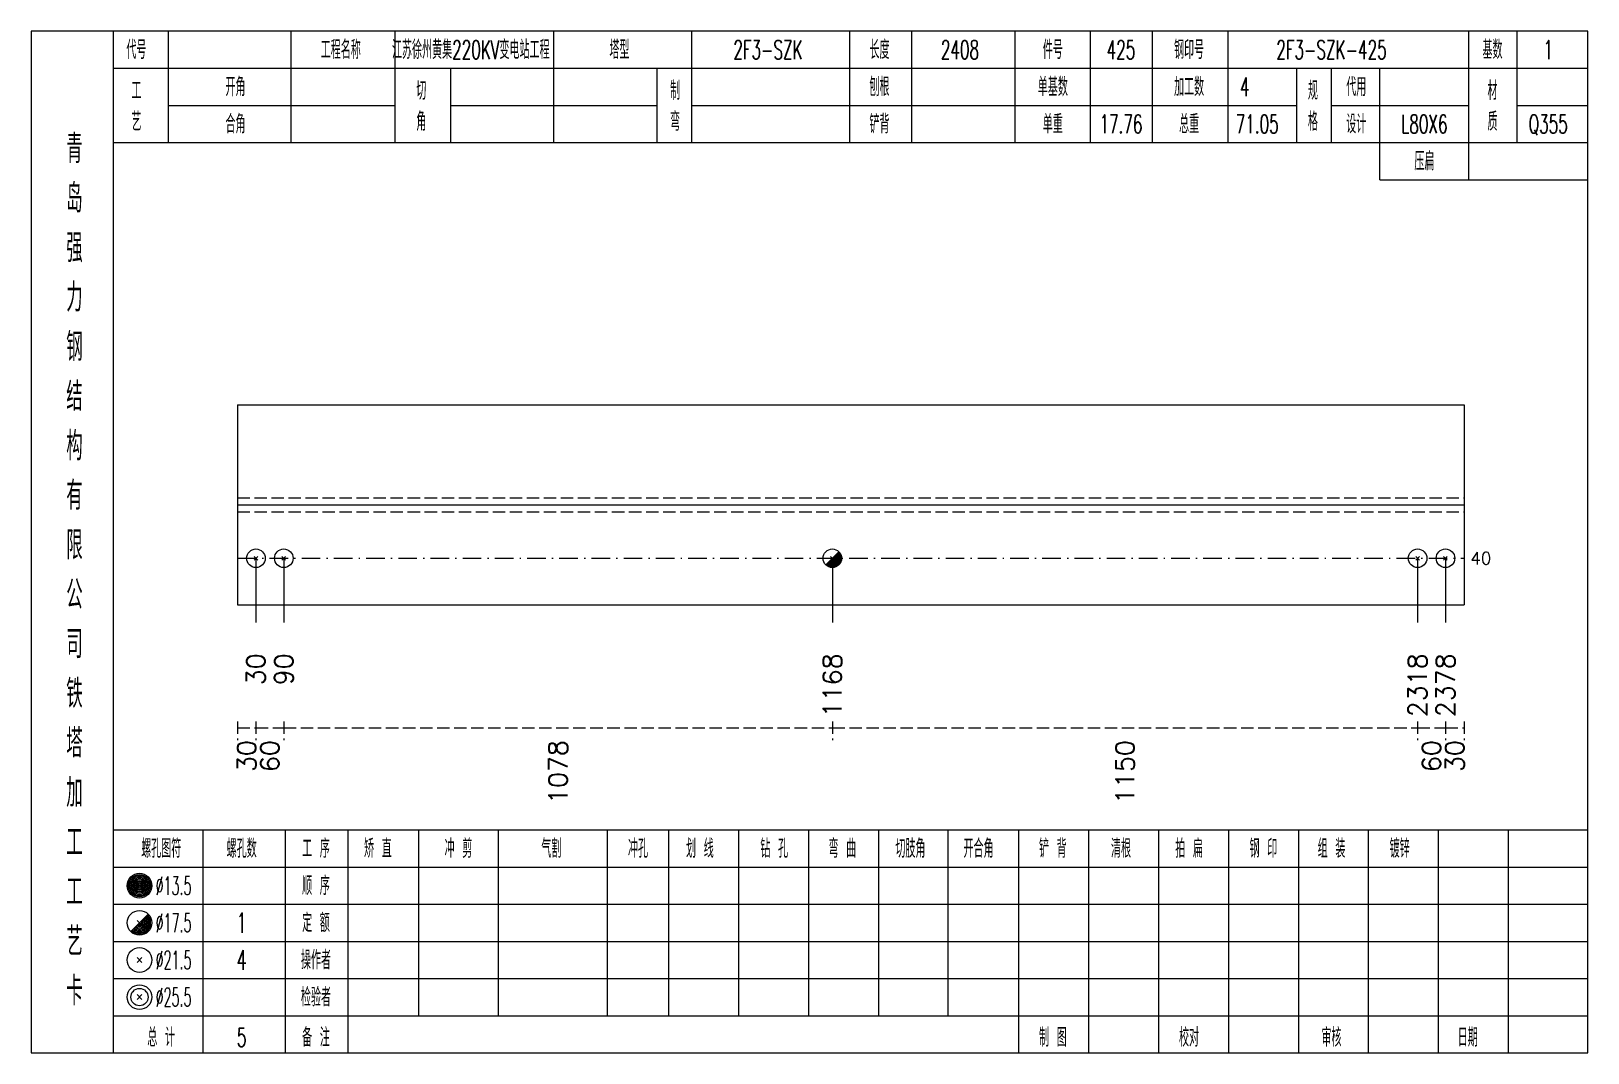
# Model space of a CAD drawing. Extents: x 0 to 4623, y -1159 to 4890.
# Drawn here: x 622.8 to 874.2, y 2700 to 2865 of the extents above; entities that cross this region are included whole.
import ezdxf
from ezdxf.enums import TextEntityAlignment as Align

# ---------------------------------------------------------------- set-up
doc = ezdxf.new("R2010")
doc.units = 0
doc.header["$MEASUREMENT"] = 0
doc.linetypes.add('一点画线', pattern=[5.2, 3, -1, 0.2, -1])
doc.linetypes.add('虚线', pattern=[2.75, 2, -0.75])
doc.layers.get('0').update_dxf_attribs({"linetype": 'CONTINUOUS', "lineweight": 25})
for name, color, linetype, lineweight in [('1', 7, 'CONTINUOUS', 25), ('4', 7, 'CONTINUOUS', 25), ('5', 7, 'CONTINUOUS', 25)]:
    doc.layers.add(name, color=color, linetype=linetype, lineweight=lineweight)
doc.styles.get("Standard").update_dxf_attribs({"font": 'simplex.shx', "width": 0.7, "height": 3, "bigfont": 'gbhzfs.shx'})

msp = doc.modelspace()

# ---------------------------------------------------------------- texts
at = {"color": 7, "linetype": 'Continuous', "lineweight": 13}
msp.add_text('40', height=2, dxfattribs=at).set_placement((855.2, 2779.875), align=Align.MIDDLE_LEFT)
at = {"color": 8, "linetype": 'Continuous', "lineweight": 9}
for s, p in [('30', (657.6, 2750.5)), ('60', (661.35, 2750.5)), ('1078', (707.894, 2750.5)), ('1150', (799.444, 2750.5)), ('60', (848.95, 2750.5)), ('30', (852.7, 2750.5))]:
    msp.add_text(s, height=3, rotation=90, dxfattribs=at).set_placement(p, align=Align.MIDDLE_RIGHT)
at = {"layer": '1', "color": 7, "linetype": 'Continuous', "lineweight": 13}
for s, p in [('30', (659.1, 2764.5)), ('90', (663.6, 2764.5)), ('1168', (752.188, 2764.5)), ('2318', (846.7, 2764.5)), ('2378', (851.2, 2764.5))]:
    msp.add_text(s, height=3, rotation=90, dxfattribs=at).set_placement(p, align=Align.MIDDLE_RIGHT)
at = {"layer": '4', "color": 1, "linetype": 'Continuous', "lineweight": 13}
for s, height, width, p in [('代号', 3, 0.6, (639.8, 2862)), ('工程名称', 3, 0.6, (672.8, 2862)), ('江苏徐州黄集220KV变电站工程', 3, 0.6, (693.8, 2862)), ('塔型', 3, 0.6, (717.8, 2862)), ('2F3-SZK', 3, 0.6, (741.8, 2862)), ('长度', 3, 0.6, (759.8, 2862)), ('2408', 3, 0.6, (772.8, 2862)), ('件号', 3, 0.6, (787.8, 2862)), ('425', 3, 0.6, (798.8, 2862)), ('钢印号', 3, 0.6, (809.8, 2862)), ('2F3-SZK-425', 3, 0.6, (832.8, 2862)), ('基数', 3, 0.6, (858.8, 2862)), ('1', 3, 0.6, (867.8, 2862)), ('工', 3, 0.6, (639.8, 2855.4)), ('开角', 3, 0.6, (655.8, 2856)), ('切', 3, 0.6, (685.8, 2855.4)), ('制', 3, 0.6, (726.8, 2855.4)), ('刨根', 3, 0.6, (759.8, 2856)), ('单基数', 3, 0.6, (787.8, 2856)), ('加工数', 3, 0.6, (809.8, 2856)), ('4', 3, 0.6, (818.8, 2856)), ('规', 3, 0.6, (829.8, 2855.4)), ('代用', 3, 0.6, (836.8, 2856)), ('材', 3, 0.6, (858.8, 2855.4)), ('艺', 3, 0.6, (639.8, 2850.4)), ('合角', 3, 0.6, (655.8, 2850)), ('角', 3, 0.6, (685.8, 2850.4)), ('弯', 3, 0.6, (726.8, 2850.4)), ('铲背', 3, 0.6, (759.8, 2850)), ('单重', 3, 0.6, (787.8, 2850)), ('17.76', 3, 0.6, (798.8, 2850)), ('总重', 3, 0.6, (809.8, 2850)), ('71.05', 3, 0.6, (820.8, 2850)), ('格', 3, 0.6, (829.8, 2850.4)), ('设计', 3, 0.6, (836.8, 2850)), ('L80X6', 3, 0.6, (847.8, 2850)), ('质', 3, 0.6, (858.8, 2850.4)), ('Q355', 3, 0.6, (867.8, 2850)), ('青', 4.6, 0.8, (629.8, 2846)), ('压扁', 3, 0.6, (847.8, 2844)), ('岛', 4.6, 0.8, (629.8, 2838)), ('强', 4.6, 0.8, (629.8, 2830)), ('力', 4.6, 0.8, (629.8, 2822)), ('钢', 4.6, 0.8, (629.8, 2814)), ('结', 4.6, 0.8, (629.8, 2806)), ('构', 4.6, 0.8, (629.8, 2798)), ('有', 4.6, 0.8, (629.8, 2790)), ('限', 4.6, 0.8, (629.8, 2782)), ('公', 4.6, 0.8, (629.8, 2774)), ('司', 4.6, 0.8, (629.8, 2766)), ('铁', 4.6, 0.8, (629.8, 2758)), ('塔', 4.6, 0.8, (629.8, 2750)), ('加', 4.6, 0.8, (629.8, 2742)), ('工', 4.6, 0.8, (629.8, 2734)), ('螺孔图符', 3, 0.6, (643.8, 2733)), ('螺孔数', 3, 0.6, (656.8, 2733)), ('工 序', 3, 0.6, (668.8, 2733)), ('矫 直', 3, 0.6, (678.8, 2733)), ('冲 剪', 3, 0.6, (691.8, 2733)), ('气割', 3, 0.6, (706.8, 2733)), ('冲孔', 3, 0.6, (720.8, 2733)), ('划 线', 3, 0.6, (730.8, 2733)), ('钻 孔', 3, 0.6, (742.8, 2733)), ('弯 曲', 3, 0.6, (753.8, 2733)), ('切肢角', 3, 0.6, (764.8, 2733)), ('开合角', 3, 0.6, (775.8, 2733)), ('铲 背', 3, 0.6, (787.8, 2733)), ('清根', 3, 0.6, (798.8, 2733)), ('拍 扁', 3, 0.6, (809.8, 2733)), ('钢 印', 3, 0.6, (821.8, 2733)), ('组 装', 3, 0.6, (832.8, 2733)), ('镀锌', 3, 0.6, (843.8, 2733)), ('工', 4.6, 0.8, (629.8, 2726)), ('%%C13.5', 3, 0.5, (645.8, 2727)), ('顺 序', 3, 0.6, (668.8, 2727)), ('定 额', 3, 0.6, (668.8, 2721)), ('艺', 4.6, 0.8, (629.8, 2718)), ('%%C17.5', 3, 0.5, (645.8, 2721)), ('1', 3.2, 0.6, (656.8, 2721)), ('%%C21.5', 3, 0.5, (645.8, 2715)), ('4', 3.2, 0.6, (656.8, 2715)), ('操作者', 3, 0.6, (668.8, 2715)), ('卡', 4.6, 0.8, (629.8, 2710)), ('%%C25.5', 3, 0.5, (645.8, 2709)), ('检验者', 3, 0.6, (668.8, 2709)), ('总 计', 3, 0.6, (643.8, 2702.5)), ('5', 3, 0.6, (656.8, 2702.5)), ('备 注', 3, 0.6, (668.8, 2702.5)), ('制 图', 3, 0.6, (787.8, 2702.5)), ('校对', 3, 0.6, (809.8, 2702.5)), ('审核', 3, 0.6, (832.8, 2702.5)), ('日期', 3, 0.6, (854.8, 2702.5))]:
    msp.add_text(s, height=height, dxfattribs=dict(at, width=width)).set_placement(p, align=Align.MIDDLE_CENTER)

# ---------------------------------------------------------------- blocks, each defined once
blk = doc.blocks.new('孔21.5')
at = {"layer": '5', "color": 7, "linetype": 'Continuous', "lineweight": 13}
for p, q in [((-0.2, -0.2), (0.2, 0.2)), ((-0.2, 0.2), (0.2, -0.2))]:
    blk.add_line(p, q, dxfattribs=at)
blk.add_circle((0, 0), 1, dxfattribs=at)
blk = doc.blocks.new('孔17.5')
at = {"layer": '5', "color": 7, "linetype": 'Continuous', "lineweight": 13}
for p, q in [((-0.707, -0.707), (0.707, 0.707)), ((-0.2, 0.2), (0.2, -0.2))]:
    blk.add_line(p, q, dxfattribs=at)
blk.add_circle((0, 0), 1, dxfattribs=at)
for radius in [0.9, 0.8, 0.7, 0.6, 0.5, 0.4, 0.3, 0.2, 0.1]:
    blk.add_arc((0, 0), radius, 225, 45, dxfattribs=at)

# ---------------------------------------------------------------- linework, layer by layer
at = {"color": 7, "linetype": 'Continuous', "lineweight": 18}
for p, q in [((656.1, 2804.625), (656.1, 2772.375)), ((656.1, 2804.625), (854.2, 2804.625)), ((854.2, 2804.625), (854.2, 2772.375)), ((656.1, 2788.5), (854.2, 2788.5))]:
    msp.add_line(p, q, dxfattribs=at)
at = {"color": 1, "linetype": '虚线', "lineweight": 18}
for p, q in [((656.1, 2789.625), (854.2, 2789.625)), ((656.1, 2787.375), (854.2, 2787.375))]:
    msp.add_line(p, q, dxfattribs=at)
at = {"color": 3, "linetype": '一点画线', "lineweight": 13}
msp.add_line((656.1, 2779.875), (854.2, 2779.875), dxfattribs=at)
at = {"color": 7, "linetype": 'Continuous', "lineweight": 13}
for p, q in [((659.1, 2779.875), (659.1, 2769.5)), ((663.6, 2779.875), (663.6, 2769.5)), ((752.188, 2779.875), (752.188, 2769.5)), ((846.7, 2779.875), (846.7, 2769.5)), ((851.2, 2779.875), (851.2, 2769.5))]:
    msp.add_line(p, q, dxfattribs=at)
at = {"color": 8, "linetype": '虚线', "lineweight": 9}
for p, q in [((656.1, 2753.5), (656.1, 2750.5)), ((659.1, 2753.5), (659.1, 2750.5)), ((659.1, 2753.5), (659.1, 2750.5)), ((663.6, 2753.5), (663.6, 2750.5)), ((663.6, 2753.5), (663.6, 2750.5)), ((752.188, 2753.5), (752.188, 2750.5)), ((752.188, 2753.5), (752.188, 2750.5)), ((846.7, 2753.5), (846.7, 2750.5)), ((846.7, 2753.5), (846.7, 2750.5)), ((851.2, 2753.5), (851.2, 2750.5)), ((851.2, 2753.5), (851.2, 2750.5)), ((854.2, 2753.5), (854.2, 2750.5)), ((656.1, 2752.5), (659.1, 2752.5)), ((659.1, 2752.5), (663.6, 2752.5)), ((663.6, 2752.5), (752.188, 2752.5)), ((752.188, 2752.5), (846.7, 2752.5)), ((846.7, 2752.5), (851.2, 2752.5)), ((851.2, 2752.5), (854.2, 2752.5))]:
    msp.add_line(p, q, dxfattribs=at)
at = {"layer": '1', "color": 7, "linetype": 'Continuous', "lineweight": 18}
msp.add_line((656.1, 2772.375), (854.2, 2772.375), dxfattribs=at)
at = {"layer": '4', "color": 1, "linetype": 'Continuous', "lineweight": 18}
for p, q in [((636.1, 2700), (636.1, 2865)), ((645, 2847), (645, 2865)), ((664.8, 2847), (664.8, 2865)), ((681.6, 2847), (681.6, 2865)), ((707.2, 2847), (707.2, 2865)), ((729.5, 2847), (729.5, 2865)), ((755, 2847), (755, 2865)), ((765, 2847), (765, 2865)), ((781.7, 2847), (781.7, 2865)), ((793.9, 2847), (793.9, 2865)), ((803.9, 2847), (803.9, 2865)), ((816.1, 2847), (816.1, 2865)), ((855, 2841), (855, 2865)), ((862.8, 2847), (862.8, 2865)), ((636.1, 2859), (874.2, 2859)), ((690.6, 2847), (690.6, 2859)), ((723.9, 2847), (723.9, 2859)), ((827.2, 2847), (827.2, 2859)), ((832.8, 2847), (832.8, 2859)), ((840.6, 2841), (840.6, 2859)), ((645, 2853), (681.6, 2853)), ((690.6, 2853), (723.9, 2853)), ((729.5, 2853), (827.2, 2853)), ((832.8, 2853), (855, 2853)), ((862.8, 2853), (874.2, 2853)), ((636.1, 2847), (874.2, 2847)), ((840.6, 2841), (874.2, 2841)), ((636.1, 2736), (874.2, 2736)), ((650.6, 2700), (650.6, 2736)), ((663.9, 2700), (663.9, 2736)), ((674, 2700), (674, 2736)), ((685.4, 2706), (685.4, 2736)), ((698.3, 2706), (698.3, 2736)), ((715.9, 2706), (715.9, 2736)), ((725.8, 2706), (725.8, 2736)), ((737.1, 2706), (737.1, 2736)), ((748.4, 2706), (748.4, 2736)), ((759.7, 2706), (759.7, 2736)), ((770.9, 2706), (770.9, 2736)), ((782.3, 2706), (782.3, 2736)), ((793.6, 2706), (793.6, 2736)), ((804.9, 2706), (804.9, 2736)), ((816.2, 2706), (816.2, 2736)), ((827.5, 2706), (827.5, 2736)), ((838.8, 2706), (838.8, 2736)), ((850.1, 2706), (850.1, 2736)), ((861.4, 2706), (861.4, 2736)), ((636.1, 2730), (874.2, 2730)), ((636.1, 2724), (874.2, 2724)), ((636.1, 2718), (874.2, 2718)), ((636.1, 2712), (874.2, 2712)), ((636.1, 2706), (874.2, 2706)), ((782.3, 2700), (782.3, 2706)), ((793.6, 2700), (793.6, 2706)), ((804.9, 2700), (804.9, 2706)), ((816.2, 2700), (816.2, 2706)), ((827.5, 2700), (827.5, 2706)), ((838.8, 2700), (838.8, 2706)), ((850.1, 2700), (850.1, 2706)), ((861.4, 2700), (861.4, 2706))]:
    msp.add_line(p, q, dxfattribs=at)
at = {"layer": '4', "color": 7, "linetype": 'Continuous', "lineweight": 13}
for p, q in [((640.1, 2726.8), (640.5, 2727.2)), ((640.5, 2726.8), (640.1, 2727.2)), ((638.886, 2719.586), (641.714, 2722.414)), ((639.9, 2721.4), (640.7, 2720.6)), ((639.9, 2714.6), (640.7, 2715.4)), ((639.9, 2715.4), (640.7, 2714.6)), ((639.9, 2708.6), (640.7, 2709.4)), ((639.9, 2709.4), (640.7, 2708.6))]:
    msp.add_line(p, q, dxfattribs=at)
at = {"layer": '4', "color": 1, "linetype": 'Continuous', "lineweight": 18}
msp.add_lwpolyline([(622.8, 2865), (622.8, 2700), (874.2, 2700), (874.2, 2865)], close=True, dxfattribs=at)
at = {"layer": '4', "color": 7, "linetype": 'Continuous', "lineweight": 13}
for centre, radius in [((640.3, 2727), 2), ((640.3, 2727), 1.8), ((640.3, 2727), 1.6), ((640.3, 2727), 1.4), ((640.3, 2727), 1.2), ((640.3, 2727), 1), ((640.3, 2727), 0.8), ((640.3, 2727), 0.6), ((640.3, 2727), 0.4), ((640.3, 2727), 0.2), ((640.3, 2721), 2), ((640.3, 2715), 2), ((640.3, 2709), 2), ((640.3, 2709), 1.4)]:
    msp.add_circle(centre, radius, dxfattribs=at)
for radius in [1.8, 1.6, 1.4, 1.2, 1, 0.8, 0.6, 0.4, 0.2]:
    msp.add_arc((640.3, 2721), radius, 225, 45, dxfattribs=at)

# ---------------------------------------------------------------- block references
at = {"layer": '1', "color": 7, "linetype": 'Continuous', "lineweight": 13, "xscale": 1.5, "yscale": 1.5, "zscale": 1.5}
for name, p in [('孔21.5', (659.1, 2779.875)), ('孔21.5', (663.6, 2779.875)), ('孔17.5', (752.188, 2779.875)), ('孔21.5', (846.7, 2779.875)), ('孔21.5', (851.2, 2779.875))]:
    msp.add_blockref(name, p, dxfattribs=at)

msp.set_redraw_order([(e.dxf.handle, doc.entitydb.next_handle()) for e in msp.query("TEXT MTEXT ATTDEF DIMENSION ARC_DIMENSION")])  # texts and dimensions are drawn at this point

doc.saveas('drawing.dxf')
